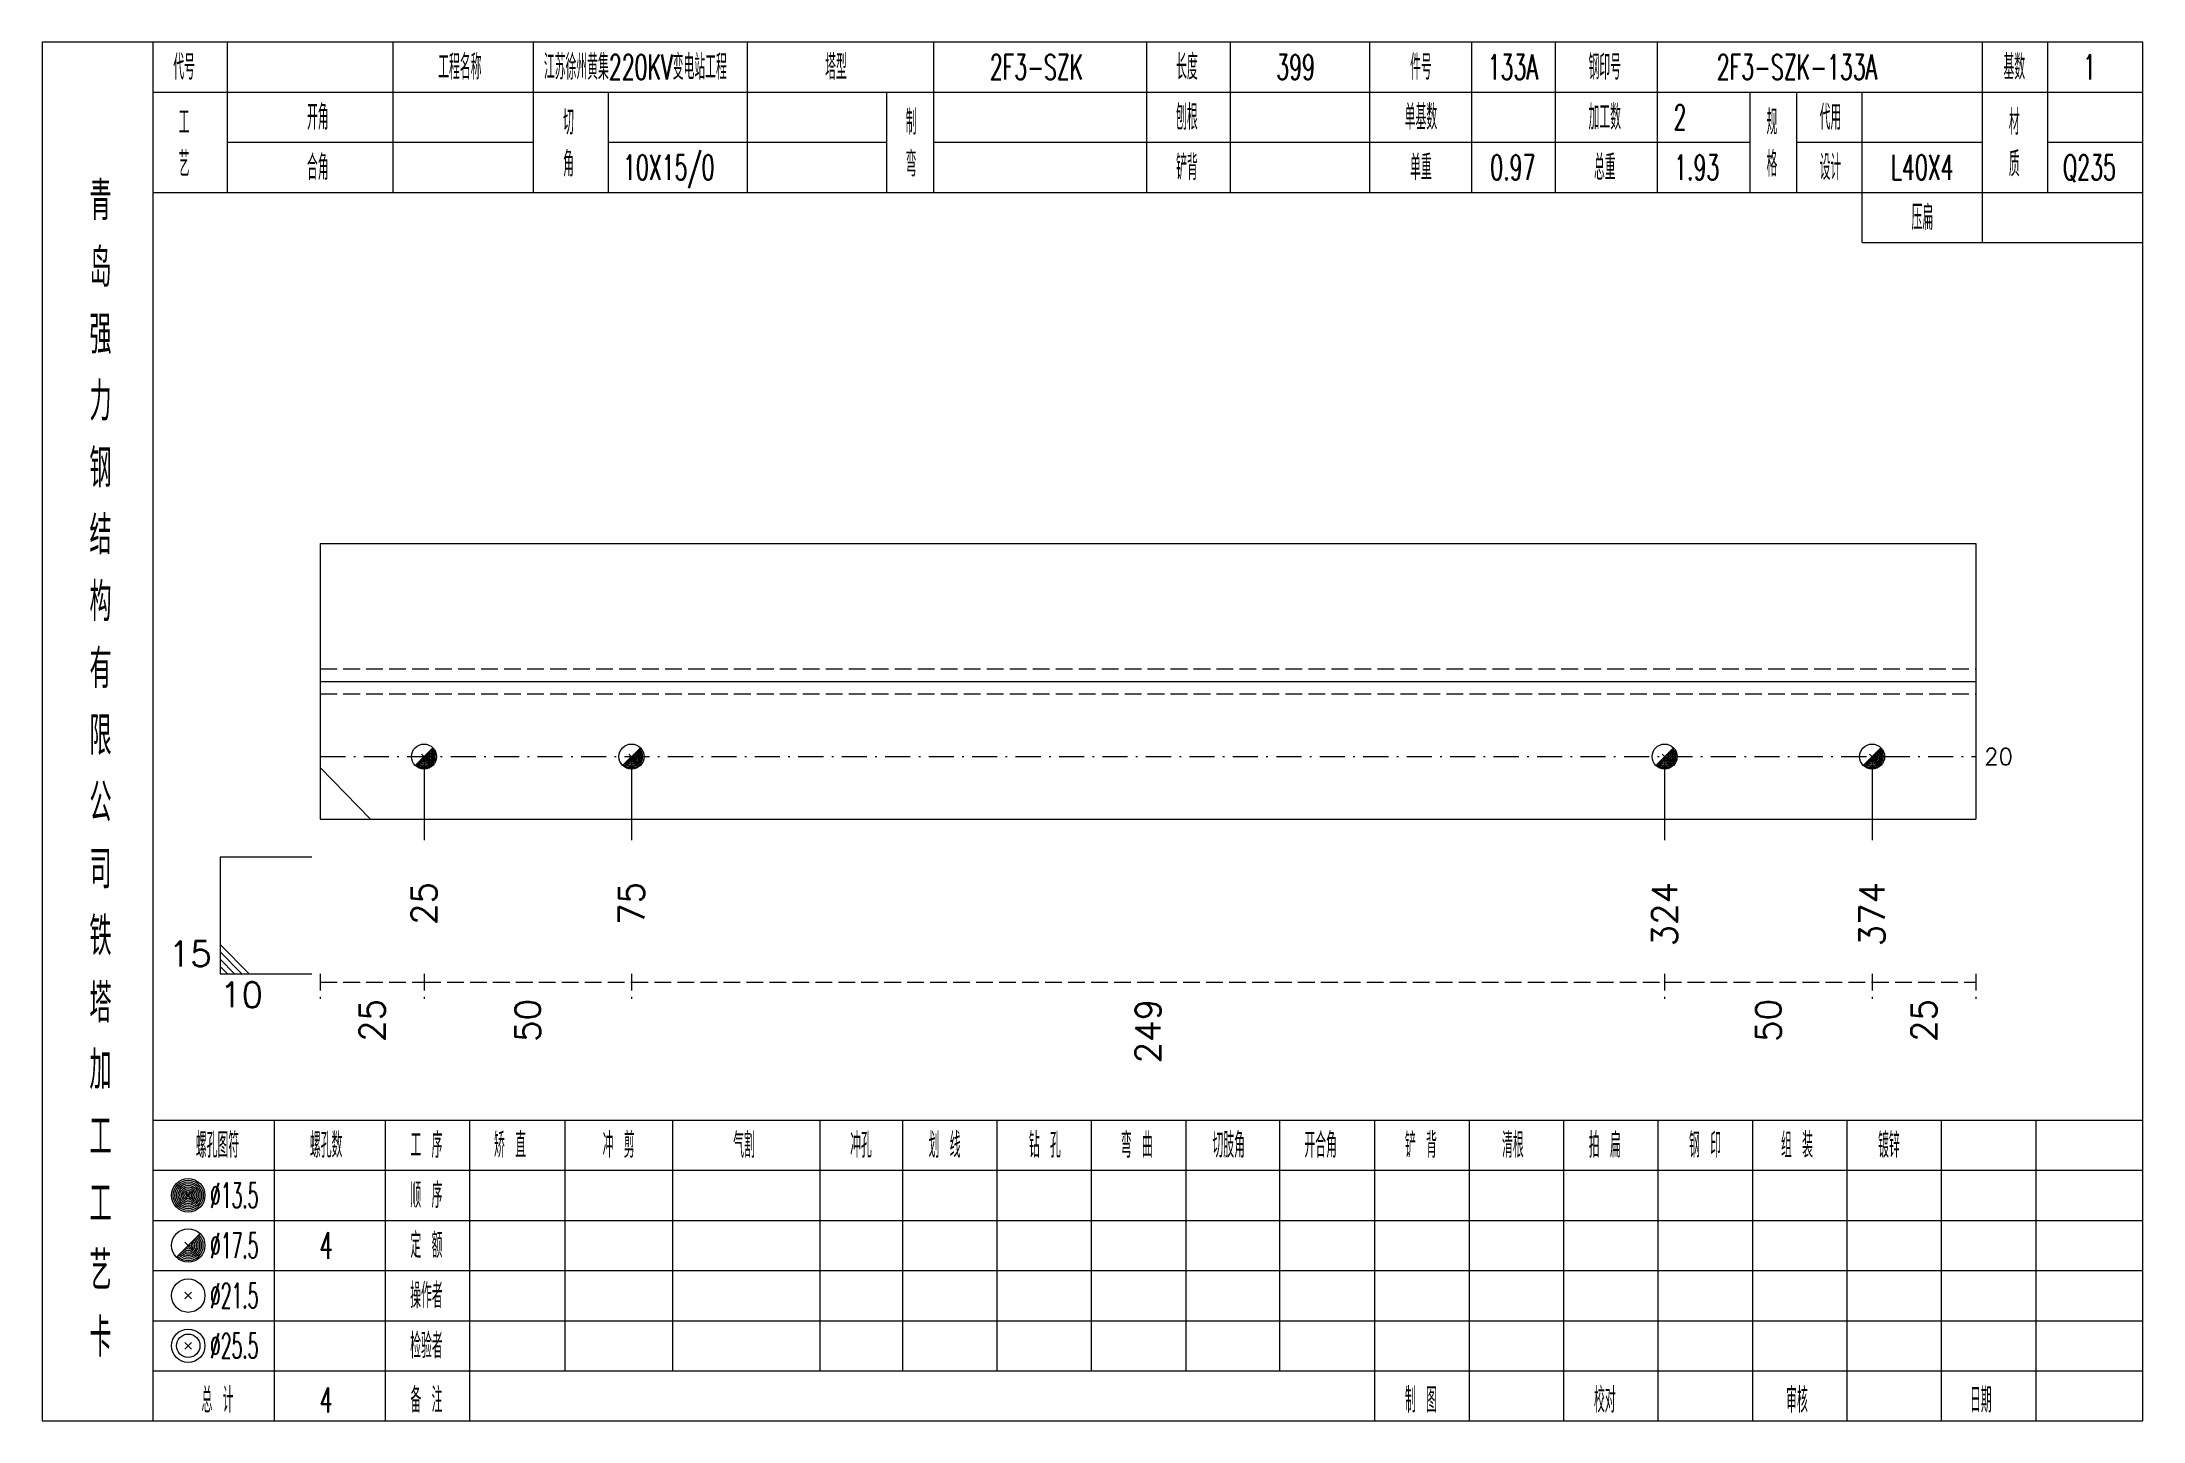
# Model space of a CAD drawing. Extents: x 0 to 4623, y -1159 to 4890.
# Drawn here: x 1557 to 1808.4, y 4275 to 4440 of the extents above; entities that cross this region are included whole.
import ezdxf
from ezdxf.enums import TextEntityAlignment as Align

# ---------------------------------------------------------------- set-up
doc = ezdxf.new("R2010")
doc.units = 0
doc.header["$MEASUREMENT"] = 0
doc.linetypes.add('一点画线', pattern=[5.2, 3, -1, 0.2, -1])
doc.linetypes.add('虚线', pattern=[2.75, 2, -0.75])
doc.layers.get('0').update_dxf_attribs({"linetype": 'CONTINUOUS', "lineweight": 25})
for name, color, linetype, lineweight in [('1', 7, 'CONTINUOUS', 25), ('4', 7, 'CONTINUOUS', 25), ('5', 7, 'CONTINUOUS', 25)]:
    doc.layers.add(name, color=color, linetype=linetype, lineweight=lineweight)
doc.styles.get("Standard").update_dxf_attribs({"font": 'simplex.shx', "width": 0.7, "height": 3, "bigfont": 'gbhzfs.shx'})

msp = doc.modelspace()

# ---------------------------------------------------------------- texts
at = {"color": 7, "linetype": 'Continuous', "lineweight": 13}
msp.add_text('20', height=2, dxfattribs=at).set_placement((1789.4, 4354.5), align=Align.MIDDLE_LEFT)
msp.add_text('15', height=3, dxfattribs=at).set_placement((1577.3, 4328.5), align=Align.BOTTOM_RIGHT)
msp.add_text('10', height=3, dxfattribs=at).set_placement((1578.3, 4327.5), align=Align.TOP_LEFT)
at = {"color": 8, "linetype": 'Continuous', "lineweight": 9}
for s, p in [('25', (1596.506, 4325.5)), ('50', (1615.125, 4325.5)), ('249', (1689.35, 4325.5)), ('50', (1763.575, 4325.5)), ('25', (1782.194, 4325.5))]:
    msp.add_text(s, height=3, rotation=90, dxfattribs=at).set_placement(p, align=Align.MIDDLE_RIGHT)
at = {"layer": '1', "color": 7, "linetype": 'Continuous', "lineweight": 13}
for s, p in [('324', (1751.163, 4339.5)), ('374', (1775.988, 4339.5)), ('25', (1602.712, 4339.5)), ('75', (1627.537, 4339.5))]:
    msp.add_text(s, height=3, rotation=90, dxfattribs=at).set_placement(p, align=Align.MIDDLE_RIGHT)
at = {"layer": '4', "color": 1, "linetype": 'Continuous', "lineweight": 13}
for s, height, width, p in [('代号', 3, 0.6, (1574, 4437)), ('工程名称', 3, 0.6, (1607, 4437)), ('江苏徐州黄集220KV变电站工程', 3, 0.6, (1628, 4437)), ('塔型', 3, 0.6, (1652, 4437)), ('2F3-SZK', 3, 0.6, (1676, 4437)), ('长度', 3, 0.6, (1694, 4437)), ('399', 3, 0.6, (1707, 4437)), ('件号', 3, 0.6, (1722, 4437)), ('133A', 3, 0.6, (1733, 4437)), ('钢印号', 3, 0.6, (1744, 4437)), ('2F3-SZK-133A', 3, 0.6, (1767, 4437)), ('基数', 3, 0.6, (1793, 4437)), ('1', 3, 0.6, (1802, 4437)), ('开角', 3, 0.6, (1590, 4431)), ('制', 3, 0.6, (1661, 4430.4)), ('刨根', 3, 0.6, (1694, 4431)), ('单基数', 3, 0.6, (1722, 4431)), ('加工数', 3, 0.6, (1744, 4431)), ('2', 3, 0.6, (1753, 4431)), ('代用', 3, 0.6, (1771, 4431)), ('材', 3, 0.6, (1793, 4430.4)), ('工', 3, 0.6, (1574, 4430.4)), ('切', 3, 0.6, (1620, 4430.4)), ('规', 3, 0.6, (1764, 4430.4)), ('艺', 3, 0.6, (1574, 4425.4)), ('角', 3, 0.6, (1620, 4425.4)), ('弯', 3, 0.6, (1661, 4425.4)), ('格', 3, 0.6, (1764, 4425.4)), ('质', 3, 0.6, (1793, 4425.4)), ('合角', 3, 0.6, (1590, 4425)), ('10X15/0', 3, 0.6, (1632, 4425)), ('铲背', 3, 0.6, (1694, 4425)), ('单重', 3, 0.6, (1722, 4425)), ('0.97', 3, 0.6, (1733, 4425)), ('总重', 3, 0.6, (1744, 4425)), ('1.93', 3, 0.6, (1755, 4425)), ('设计', 3, 0.6, (1771, 4425)), ('L40X4', 3, 0.6, (1782, 4425)), ('Q235', 3, 0.6, (1802, 4425)), ('青', 4.6, 0.8, (1564, 4421)), ('压扁', 3, 0.6, (1782, 4419)), ('岛', 4.6, 0.8, (1564, 4413)), ('强', 4.6, 0.8, (1564, 4405)), ('力', 4.6, 0.8, (1564, 4397)), ('钢', 4.6, 0.8, (1564, 4389)), ('结', 4.6, 0.8, (1564, 4381)), ('构', 4.6, 0.8, (1564, 4373)), ('有', 4.6, 0.8, (1564, 4365)), ('限', 4.6, 0.8, (1564, 4357)), ('公', 4.6, 0.8, (1564, 4349)), ('司', 4.6, 0.8, (1564, 4341)), ('铁', 4.6, 0.8, (1564, 4333)), ('塔', 4.6, 0.8, (1564, 4325)), ('加', 4.6, 0.8, (1564, 4317)), ('工', 4.6, 0.8, (1564, 4309)), ('螺孔图符', 3, 0.6, (1578, 4308)), ('螺孔数', 3, 0.6, (1591, 4308)), ('工 序', 3, 0.6, (1603, 4308)), ('矫 直', 3, 0.6, (1613, 4308)), ('冲 剪', 3, 0.6, (1626, 4308)), ('气割', 3, 0.6, (1641, 4308)), ('冲孔', 3, 0.6, (1655, 4308)), ('划 线', 3, 0.6, (1665, 4308)), ('钻 孔', 3, 0.6, (1677, 4308)), ('弯 曲', 3, 0.6, (1688, 4308)), ('切肢角', 3, 0.6, (1699, 4308)), ('开合角', 3, 0.6, (1710, 4308)), ('铲 背', 3, 0.6, (1722, 4308)), ('清根', 3, 0.6, (1733, 4308)), ('拍 扁', 3, 0.6, (1744, 4308)), ('钢 印', 3, 0.6, (1756, 4308)), ('组 装', 3, 0.6, (1767, 4308)), ('镀锌', 3, 0.6, (1778, 4308)), ('工', 4.6, 0.8, (1564, 4301)), ('%%C13.5', 3, 0.5, (1580, 4302)), ('顺 序', 3, 0.6, (1603, 4302)), ('%%C17.5', 3, 0.5, (1580, 4296)), ('4', 3.2, 0.6, (1591, 4296)), ('定 额', 3, 0.6, (1603, 4296)), ('艺', 4.6, 0.8, (1564, 4293)), ('%%C21.5', 3, 0.5, (1580, 4290)), ('操作者', 3, 0.6, (1603, 4290)), ('卡', 4.6, 0.8, (1564, 4285)), ('%%C25.5', 3, 0.5, (1580, 4284)), ('检验者', 3, 0.6, (1603, 4284)), ('总 计', 3, 0.6, (1578, 4277.5)), ('4', 3, 0.6, (1591, 4277.5)), ('备 注', 3, 0.6, (1603, 4277.5)), ('制 图', 3, 0.6, (1722, 4277.5)), ('校对', 3, 0.6, (1744, 4277.5)), ('审核', 3, 0.6, (1767, 4277.5)), ('日期', 3, 0.6, (1789, 4277.5))]:
    msp.add_text(s, height=height, dxfattribs=dict(at, width=width)).set_placement(p, align=Align.MIDDLE_CENTER)

# ---------------------------------------------------------------- blocks, each defined once
blk = doc.blocks.new('孔17.5')
at = {"layer": '5', "color": 7, "linetype": 'Continuous', "lineweight": 13}
for p, q in [((-0.707, -0.707), (0.707, 0.707)), ((-0.2, 0.2), (0.2, -0.2))]:
    blk.add_line(p, q, dxfattribs=at)
blk.add_circle((0, 0), 1, dxfattribs=at)
for radius in [0.9, 0.8, 0.7, 0.6, 0.5, 0.4, 0.3, 0.2, 0.1]:
    blk.add_arc((0, 0), radius, 225, 45, dxfattribs=at)

# ---------------------------------------------------------------- linework, layer by layer
at = {"color": 7, "linetype": 'Continuous', "lineweight": 18}
for p, q in [((1590.3, 4380), (1590.3, 4347)), ((1590.3, 4380), (1788.4, 4380)), ((1788.4, 4380), (1788.4, 4347)), ((1590.3, 4363.5), (1788.4, 4363.5))]:
    msp.add_line(p, q, dxfattribs=at)
at = {"color": 1, "linetype": '虚线', "lineweight": 18}
for p, q in [((1590.3, 4365), (1788.4, 4365)), ((1590.3, 4362), (1788.4, 4362))]:
    msp.add_line(p, q, dxfattribs=at)
at = {"color": 3, "linetype": '一点画线', "lineweight": 13}
msp.add_line((1590.3, 4354.5), (1788.4, 4354.5), dxfattribs=at)
at = {"color": 7, "linetype": 'Continuous', "lineweight": 13}
for p, q in [((1602.712, 4354.5), (1602.712, 4344.5)), ((1627.537, 4354.5), (1627.537, 4344.5)), ((1751.163, 4354.5), (1751.163, 4344.5)), ((1775.988, 4354.5), (1775.988, 4344.5)), ((1590.3, 4353.188), (1596.3, 4347)), ((1578.3, 4342.5), (1589.3, 4342.5)), ((1578.3, 4342.5), (1578.3, 4328.5)), ((1581.8, 4328.5), (1578.3, 4332)), ((1580.925, 4328.5), (1578.3, 4331.125)), ((1580.05, 4328.5), (1578.3, 4330.25)), ((1579.175, 4328.5), (1578.3, 4329.375)), ((1578.3, 4328.5), (1589.3, 4328.5))]:
    msp.add_line(p, q, dxfattribs=at)
at = {"color": 8, "linetype": '虚线', "lineweight": 9}
for p, q in [((1590.3, 4328.5), (1590.3, 4325.5)), ((1590.3, 4327.5), (1602.712, 4327.5)), ((1602.712, 4328.5), (1602.712, 4325.5)), ((1602.712, 4328.5), (1602.712, 4325.5)), ((1602.712, 4327.5), (1627.537, 4327.5)), ((1627.537, 4328.5), (1627.537, 4325.5)), ((1627.537, 4328.5), (1627.537, 4325.5)), ((1627.537, 4327.5), (1751.163, 4327.5)), ((1751.163, 4328.5), (1751.163, 4325.5)), ((1751.163, 4328.5), (1751.163, 4325.5)), ((1751.163, 4327.5), (1775.988, 4327.5)), ((1775.988, 4328.5), (1775.988, 4325.5)), ((1775.988, 4328.5), (1775.988, 4325.5)), ((1775.988, 4327.5), (1788.4, 4327.5)), ((1788.4, 4328.5), (1788.4, 4325.5))]:
    msp.add_line(p, q, dxfattribs=at)
at = {"layer": '1', "color": 7, "linetype": 'Continuous', "lineweight": 18}
msp.add_line((1590.3, 4347), (1788.4, 4347), dxfattribs=at)
at = {"layer": '4', "color": 1, "linetype": 'Continuous', "lineweight": 18}
for p, q in [((1570.3, 4275), (1570.3, 4440)), ((1579.2, 4422), (1579.2, 4440)), ((1599, 4422), (1599, 4440)), ((1615.8, 4422), (1615.8, 4440)), ((1641.4, 4422), (1641.4, 4440)), ((1663.7, 4422), (1663.7, 4440)), ((1689.2, 4422), (1689.2, 4440)), ((1699.2, 4422), (1699.2, 4440)), ((1715.9, 4422), (1715.9, 4440)), ((1728.1, 4422), (1728.1, 4440)), ((1738.1, 4422), (1738.1, 4440)), ((1750.3, 4422), (1750.3, 4440)), ((1789.2, 4416), (1789.2, 4440)), ((1797, 4422), (1797, 4440)), ((1570.3, 4434), (1808.4, 4434)), ((1624.8, 4422), (1624.8, 4434)), ((1658.1, 4422), (1658.1, 4434)), ((1761.4, 4422), (1761.4, 4434)), ((1767, 4422), (1767, 4434)), ((1774.8, 4416), (1774.8, 4434)), ((1579.2, 4428), (1615.8, 4428)), ((1624.8, 4428), (1658.1, 4428)), ((1663.7, 4428), (1761.4, 4428)), ((1767, 4428), (1789.2, 4428)), ((1797, 4428), (1808.4, 4428)), ((1570.3, 4422), (1808.4, 4422)), ((1774.8, 4416), (1808.4, 4416)), ((1570.3, 4311), (1808.4, 4311)), ((1584.8, 4275), (1584.8, 4311)), ((1598.1, 4275), (1598.1, 4311)), ((1608.2, 4275), (1608.2, 4311)), ((1619.6, 4281), (1619.6, 4311)), ((1632.5, 4281), (1632.5, 4311)), ((1650.1, 4281), (1650.1, 4311)), ((1660, 4281), (1660, 4311)), ((1671.3, 4281), (1671.3, 4311)), ((1682.6, 4281), (1682.6, 4311)), ((1693.9, 4281), (1693.9, 4311)), ((1705.1, 4281), (1705.1, 4311)), ((1716.5, 4281), (1716.5, 4311)), ((1727.8, 4281), (1727.8, 4311)), ((1739.1, 4281), (1739.1, 4311)), ((1750.4, 4281), (1750.4, 4311)), ((1761.7, 4281), (1761.7, 4311)), ((1773, 4281), (1773, 4311)), ((1784.3, 4281), (1784.3, 4311)), ((1795.6, 4281), (1795.6, 4311)), ((1570.3, 4305), (1808.4, 4305)), ((1570.3, 4299), (1808.4, 4299)), ((1570.3, 4293), (1808.4, 4293)), ((1570.3, 4287), (1808.4, 4287)), ((1570.3, 4281), (1808.4, 4281)), ((1716.5, 4275), (1716.5, 4281)), ((1727.8, 4275), (1727.8, 4281)), ((1739.1, 4275), (1739.1, 4281)), ((1750.4, 4275), (1750.4, 4281)), ((1761.7, 4275), (1761.7, 4281)), ((1773, 4275), (1773, 4281)), ((1784.3, 4275), (1784.3, 4281)), ((1795.6, 4275), (1795.6, 4281))]:
    msp.add_line(p, q, dxfattribs=at)
at = {"layer": '4', "color": 7, "linetype": 'Continuous', "lineweight": 13}
for p, q in [((1574.3, 4301.8), (1574.7, 4302.2)), ((1574.7, 4301.8), (1574.3, 4302.2)), ((1573.086, 4294.586), (1575.914, 4297.414)), ((1574.1, 4296.4), (1574.9, 4295.6)), ((1574.1, 4289.6), (1574.9, 4290.4)), ((1574.1, 4290.4), (1574.9, 4289.6)), ((1574.1, 4283.6), (1574.9, 4284.4)), ((1574.1, 4284.4), (1574.9, 4283.6))]:
    msp.add_line(p, q, dxfattribs=at)
at = {"layer": '4', "color": 1, "linetype": 'Continuous', "lineweight": 18}
msp.add_lwpolyline([(1557, 4440), (1557, 4275), (1808.4, 4275), (1808.4, 4440)], close=True, dxfattribs=at)
at = {"layer": '4', "color": 7, "linetype": 'Continuous', "lineweight": 13}
for centre, radius in [((1574.5, 4302), 2), ((1574.5, 4302), 1.8), ((1574.5, 4302), 1.6), ((1574.5, 4302), 1.4), ((1574.5, 4302), 1.2), ((1574.5, 4302), 1), ((1574.5, 4302), 0.8), ((1574.5, 4302), 0.6), ((1574.5, 4302), 0.4), ((1574.5, 4302), 0.2), ((1574.5, 4296), 2), ((1574.5, 4290), 2), ((1574.5, 4284), 2), ((1574.5, 4284), 1.4)]:
    msp.add_circle(centre, radius, dxfattribs=at)
for radius in [1.8, 1.6, 1.4, 1.2, 1, 0.8, 0.6, 0.4, 0.2]:
    msp.add_arc((1574.5, 4296), radius, 225, 45, dxfattribs=at)

# ---------------------------------------------------------------- block references
at = {"layer": '1', "color": 7, "linetype": 'Continuous', "lineweight": 13, "xscale": 1.5, "yscale": 1.5, "zscale": 1.5}
for p in [(1602.712, 4354.5), (1627.537, 4354.5), (1751.163, 4354.5), (1775.988, 4354.5)]:
    msp.add_blockref('孔17.5', p, dxfattribs=at)

msp.set_redraw_order([(e.dxf.handle, doc.entitydb.next_handle()) for e in msp.query("TEXT MTEXT ATTDEF DIMENSION ARC_DIMENSION")])  # texts and dimensions are drawn at this point

doc.saveas('drawing.dxf')
